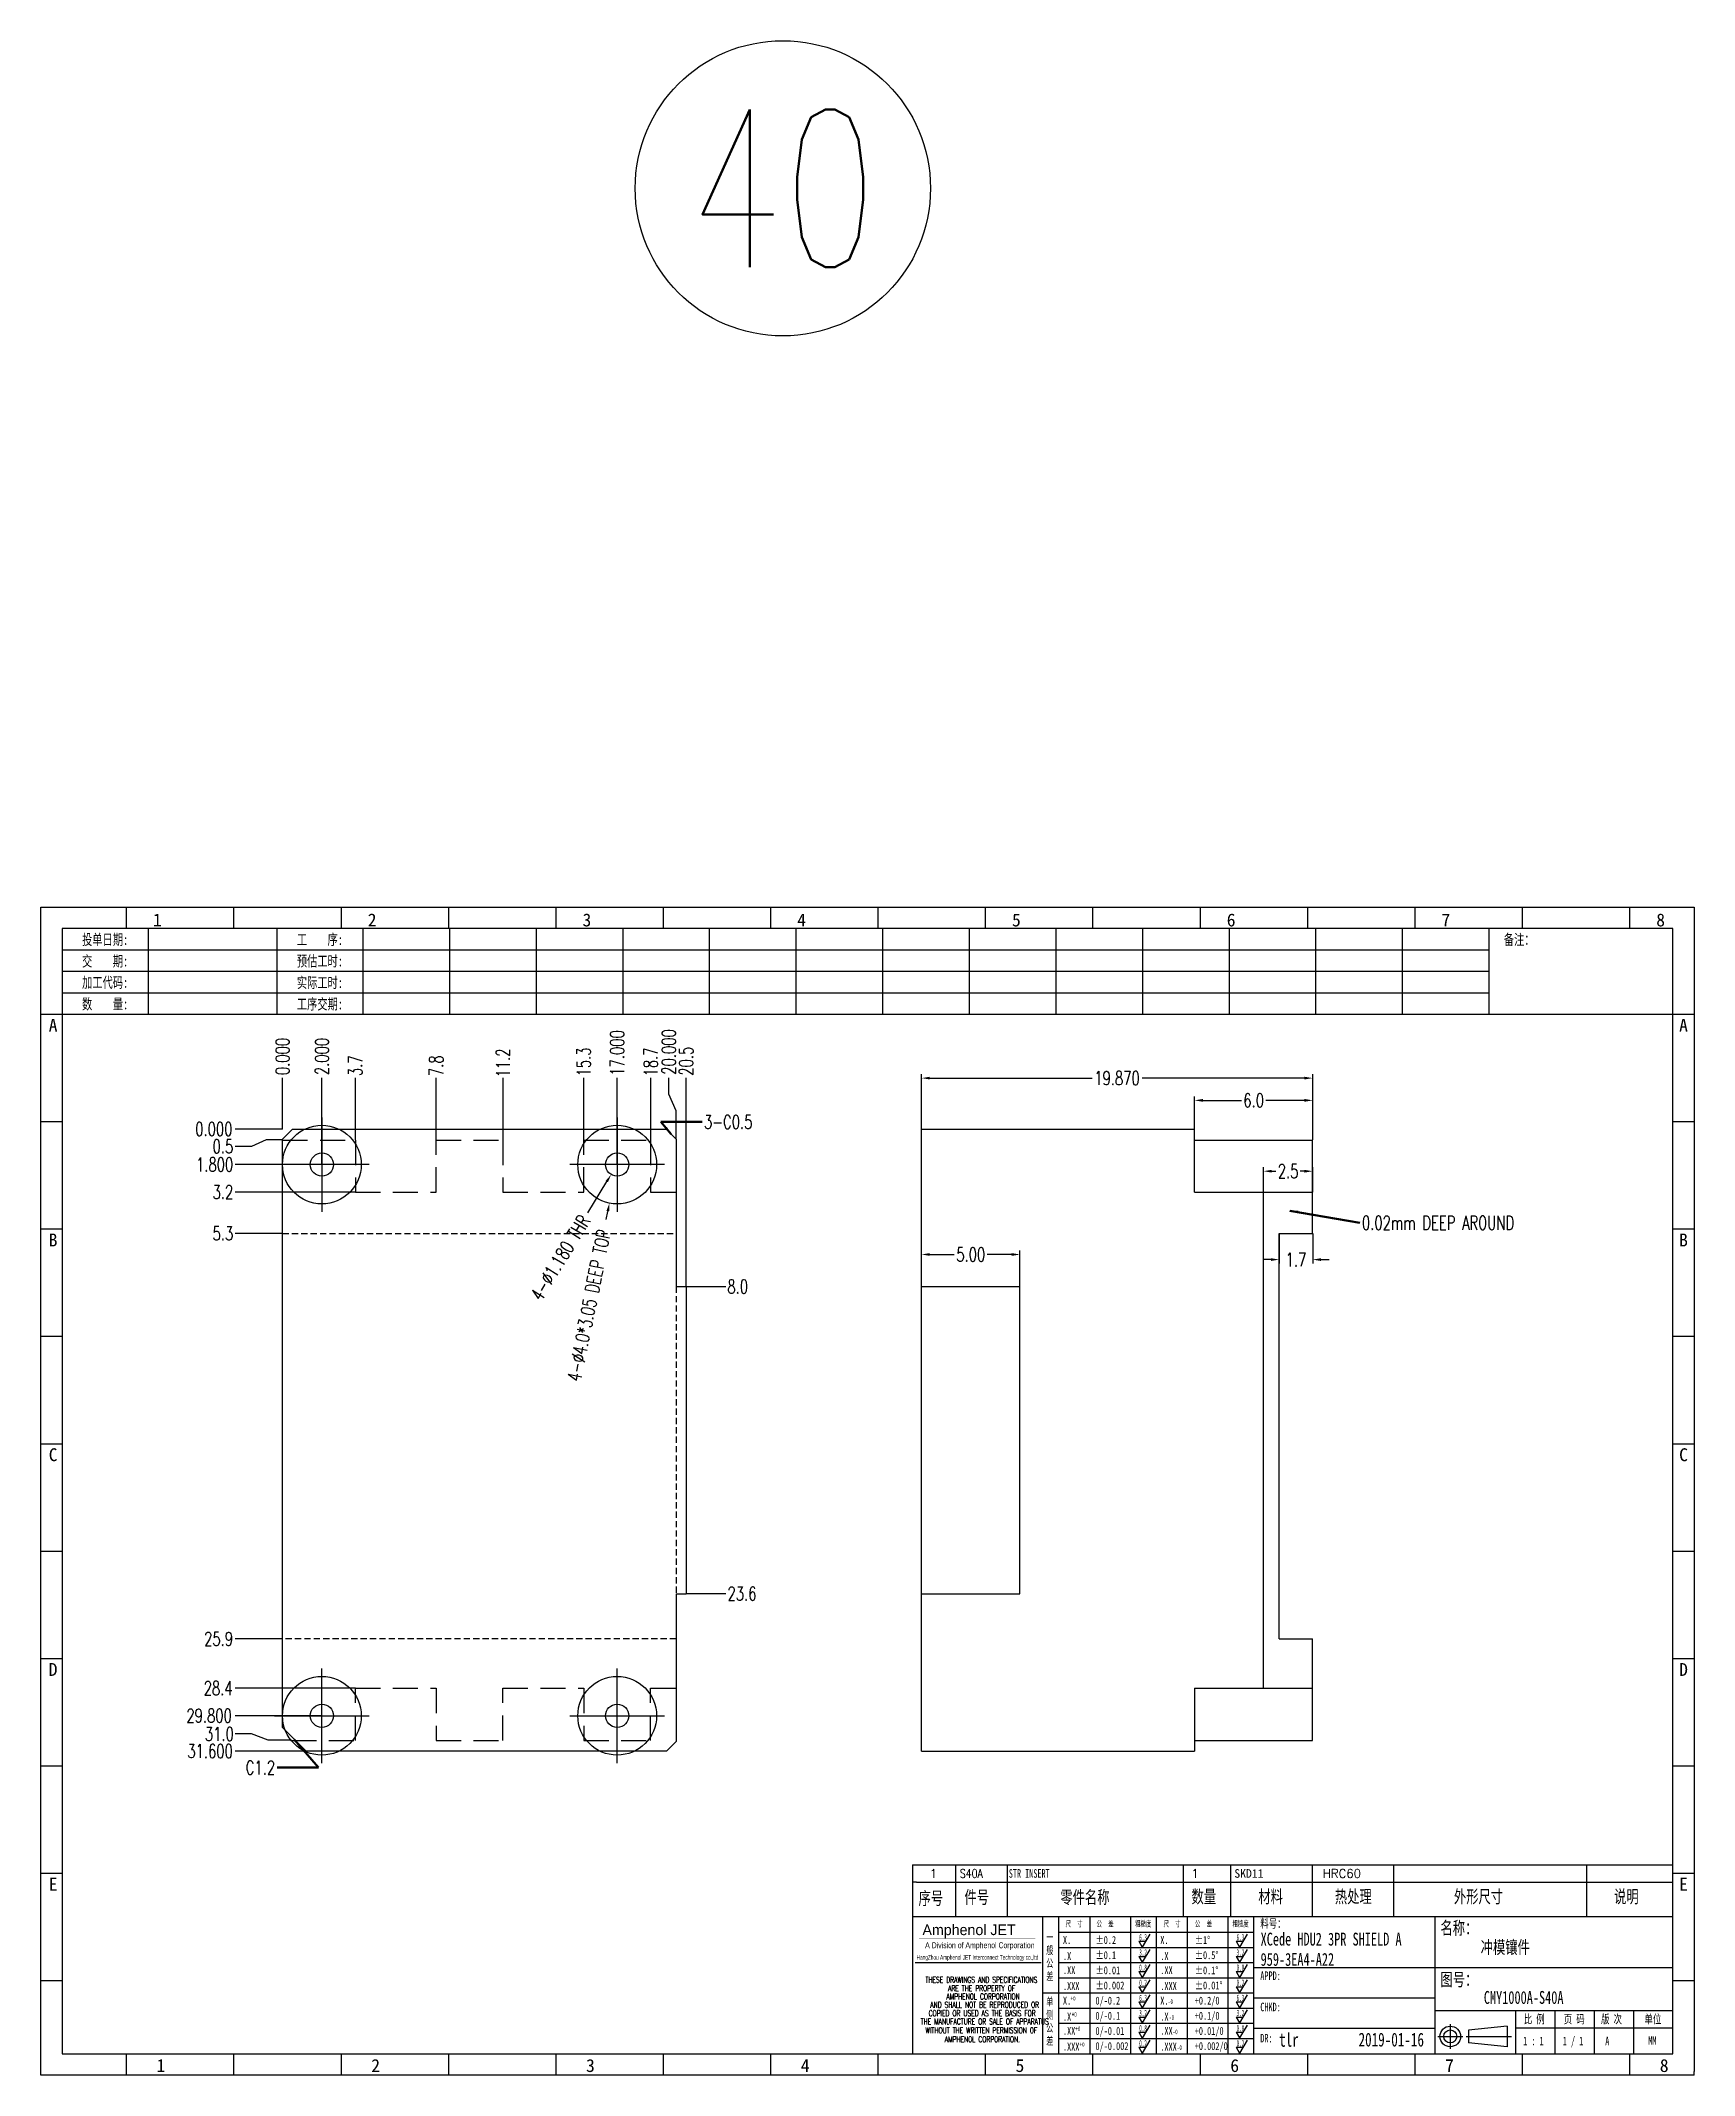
# Model space of a CAD drawing. Header units: millimetres. Extents: x -2852 to 5627, y -2271 to 1849.
# Drawn here: x -28 to 56, y 110.5 to 213.8 of the extents above; entities that cross this region are included whole.
import ezdxf
from ezdxf.enums import TextEntityAlignment as Align

# ---------------------------------------------------------------- set-up
doc = ezdxf.new("R2010")
doc.units = ezdxf.units.MM
doc.header["$PDSIZE"] = 3
for name, pattern in [('CENTER', [50.8, 31.75, -6.35, 6.35, -6.35]), ('DASHED', [19.05, 12.7, -6.35]), ('DASHED2', [9.525, 6.35, -3.175])]:
    doc.linetypes.add(name, pattern=pattern)
for name, color, linetype in [('1', 7, 'Continuous'), ('11', 4, 'DASHED2'), ('41', 1, 'Continuous'), ('66', 1, 'Continuous'), ('S01', 170, 'Continuous')]:
    doc.layers.add(name, color=color, linetype=linetype)
doc.styles.add('CH', font='仿宋_GB2312_0.ttf')
doc.styles.add('jet01', font='simplex.shx', dxfattribs={"width": 0.7, "bigfont": 'hztxt.shx'})
doc.styles.add('jet02', font='simplex.shx', dxfattribs={"width": 0.7})
doc.styles.add('SIMPLEX', font='SIMPLEX')
doc.styles.get("Standard").update_dxf_attribs({"font": '仿宋_GB2312_0.ttf', "width": 0.7})
doc.styles.add('TEXTSTYLE_1', font='TRIUMB.TTF')
doc.styles.add('TEXTSTYLE_2', font='TRIUM.TTF')
doc.styles.add('tk', font='', dxfattribs={"width": 0.7})
doc.styles.add('tk 2', font='仿宋_GB2312_0.ttf', dxfattribs={"width": 0.65})
doc.styles.add('tk 4', font='simplex.shx', dxfattribs={"width": 0.65, "bigfont": 'bigfont.shx'})
doc.styles.get('tk').set_extended_font_data('NSimSun')
doc.dimstyles.new('jet02', dxfattribs={"dimtxt": 3.5, "dimasz": 2.1, "dimexe": 1, "dimexo": 0, "dimgap": 0.5, "dimtad": 0, "dimtoh": 1, "dimdec": 3, "dimzin": 9, "dimdsep": 46, "dimtxsty": 'jet02', "dimcen": 0, "dimclrt": 256, "dimazin": 2, "dimtfac": 1, "dimtdec": 3, "dimtofl": 0, "dimtmove": 0, "dimatfit": 1, "dimfxl": 0, "dimarcsym": 0})

msp = doc.modelspace()

# ---------------------------------------------------------------- texts
at = {"layer": '41', "ltscale": 0.05, "char_height": 0.7, "style": 'jet02'}
for s, insert, attachment_point in [('3-C0.5', (5.7225, 158.9021), 4), ('0.02mm DEEP AROUND', (39.1434, 153.7797), 4), ('C1.2', (-16.0671, 126.1024), 6)]:
    msp.add_mtext(s, dxfattribs=dict(at, insert=insert, attachment_point=attachment_point))
at = {"layer": '66', "ltscale": 0.05, "style": 'jet01', "width": 0.7}
msp.add_text('40', height=8, dxfattribs=at).set_placement((9.7267, 206.3338), align=Align.MIDDLE)

# ---------------------------------------------------------------- blocks, each defined once
blk = doc.blocks.new('S01-PILOT119')
at = {"layer": 'S01', "color": 6, "linetype": 'CENTER'}
for p, q in [((0, 2.4), (0, -2.4)), ((2.4, 0), (-2.4, 0))]:
    blk.add_line(p, q, dxfattribs=at)
at = {"layer": 'S01', "linetype": 'Continuous'}
for radius in [2, 0.59]:
    blk.add_circle((0, 0), radius, dxfattribs=at)
blk = doc.blocks.new('A3-N')
at = {"layer": '1', "color": 1}
for p, q in [((0, 0), (0, 296.73)), ((0, 296.73), (420, 296.73)), ((21.82, 291.27), (21.82, 296.73)), ((49.09, 291.27), (49.09, 296.73)), ((76.36, 291.27), (76.36, 296.73)), ((103.64, 291.27), (103.64, 296.73)), ((103.64, 291.27), (103.64, 296.73)), ((103.64, 291.27), (103.64, 296.73)), ((130.91, 291.27), (130.91, 296.73)), ((158.18, 291.27), (158.18, 296.73)), ((185.45, 291.27), (185.45, 296.73)), ((212.73, 291.27), (212.73, 296.73)), ((240, 291.27), (240, 296.73)), ((267.27, 291.27), (267.27, 296.73)), ((294.55, 291.27), (294.55, 296.73)), ((321.82, 291.27), (321.82, 296.73)), ((349.09, 291.27), (349.09, 296.73)), ((376.36, 291.27), (376.36, 296.73)), ((403.64, 291.27), (403.64, 296.73)), ((420, 296.73), (420, 1)), ((5.45, 269.45), (0, 269.45)), ((420, 269.45), (414.55, 269.45)), ((5.45, 242.18), (0, 242.18)), ((420, 242.18), (414.55, 242.18)), ((5.45, 214.91), (0, 214.91)), ((420, 214.91), (414.55, 214.91)), ((5.45, 187.64), (0, 187.64)), ((420, 187.64), (414.55, 187.64)), ((5.45, 160.36), (0, 160.36)), ((420, 160.36), (414.55, 160.36)), ((5.45, 133.09), (0, 133.09)), ((420, 133.09), (414.55, 133.09)), ((5.45, 105.82), (0, 105.82)), ((420, 105.82), (414.55, 105.82)), ((5.45, 78.55), (0, 78.55)), ((420, 78.55), (414.55, 78.55)), ((5.45, 51.27), (0, 51.27)), ((222.45, 49.09), (221.45, 49.09)), ((221.45, 49.09), (221.45, 40.36)), ((222.45, 49.09), (414.55, 49.09)), ((232.36, 49.09), (232.36, 40.36)), ((245.45, 49.09), (245.45, 40.36)), ((290.18, 49.09), (290.18, 40.36)), ((302.18, 49.09), (302.18, 40.36)), ((322.91, 49.09), (322.91, 40.36)), ((343.64, 49.09), (343.64, 40.36)), ((392.73, 40.36), (392.73, 49.09)), ((420, 51.27), (414.55, 51.27)), ((258.55, 40.36), (258.55, 5.44)), ((266.45, 40.36), (266.45, 5.44)), ((276.78, 40.36), (276.78, 5.45)), ((291.18, 40.36), (291.18, 5.45)), ((301.51, 40.37), (301.51, 5.46)), ((308.01, 40.36), (308.01, 5.45)), ((354.09, 40.36), (354.09, 5.45)), ((308.01, 32.39), (258.55, 32.39)), ((308.01, 28.54), (258.55, 28.54)), ((414.55, 27.27), (308.01, 27.27)), ((5.45, 24), (0, 24)), ((308.01, 24.69), (258.55, 24.69)), ((420, 24), (414.55, 24)), ((308.01, 16.99), (258.55, 16.99)), ((354.09, 19.63), (308.01, 19.63)), ((414.55, 16.36), (354.09, 16.36)), ((374.55, 16.36), (374.55, 5.45)), ((384.55, 16.36), (384.55, 5.45)), ((394.55, 16.36), (394.55, 5.45)), ((404.55, 16.36), (404.55, 5.45)), ((308.01, 13.14), (258.55, 13.14)), ((308.01, 11.99), (354.09, 11.99)), ((372.51, 12.49), (362.69, 11.5)), ((362.69, 11.5), (362.69, 8.23)), ((372.51, 12.49), (372.51, 7.25)), ((414.55, 12), (374.55, 12)), ((21.82, 0), (21.82, 5.45)), ((49.09, 0), (49.09, 5.45)), ((76.36, 0), (76.36, 5.45)), ((103.64, 0), (103.64, 5.45)), ((130.91, 0), (130.91, 5.45)), ((158.18, 0), (158.18, 5.45)), ((185.45, 0), (185.45, 5.45)), ((212.73, 0), (212.73, 5.45)), ((240, 0), (240, 5.45)), ((308.01, 9.29), (258.55, 9.29)), ((267.27, 0), (267.27, 5.45)), ((294.55, 0), (294.55, 5.45)), ((321.82, 0), (321.82, 5.45)), ((349.09, 0), (349.09, 5.45)), ((372.51, 7.25), (362.69, 8.23)), ((376.36, 0), (376.36, 5.45)), ((403.64, 0), (403.64, 5.45)), ((1, 0), (0, 0)), ((420, 0), (1, 0)), ((420, 0), (420, 1))]:
    blk.add_line(p, q, dxfattribs=at)
at = {"layer": '1'}
for p, q in [((414.55, 278.18), (414.55, 284.73)), ((221.45, 40.36), (221.45, 5.45)), ((221.45, 40.36), (414.55, 40.36)), ((221.45, 40.36), (414.55, 40.36)), ((254.41, 40.36), (254.41, 5.45)), ((308.01, 36.24), (258.55, 36.24)), ((283.28, 40.36), (283.28, 5.45)), ((222.08, 28.67), (254.12, 28.67)), ((308.01, 20.84), (254.41, 20.84))]:
    blk.add_line(p, q, dxfattribs=at)
at = {"layer": '1', "color": 1, "ltscale": 0.05}
for p, q in [((278.93, 34.04), (279.79, 32.56)), ((278.93, 34.04), (280.65, 34.04)), ((281.68, 35.84), (279.79, 32.56)), ((281.68, 31.99), (279.79, 28.71)), ((303.66, 34.05), (304.52, 32.56)), ((303.66, 34.05), (305.38, 34.05)), ((306.41, 35.84), (304.52, 32.56)), ((306.41, 31.99), (304.52, 28.71)), ((278.93, 30.19), (279.79, 28.71)), ((278.93, 30.19), (280.65, 30.19)), ((278.93, 26.34), (279.79, 24.86)), ((278.93, 26.34), (280.65, 26.34)), ((281.68, 28.14), (279.79, 24.86)), ((303.66, 30.2), (305.38, 30.2)), ((303.66, 30.2), (304.52, 28.71)), ((303.66, 26.35), (304.52, 24.86)), ((303.66, 26.35), (305.38, 26.35)), ((306.41, 28.14), (304.52, 24.86)), ((278.93, 22.49), (280.65, 22.49)), ((278.93, 22.49), (279.79, 21.01)), ((281.68, 24.29), (279.79, 21.01)), ((303.66, 22.5), (305.38, 22.5)), ((303.66, 22.5), (304.52, 21.01)), ((306.41, 24.29), (304.52, 21.01)), ((278.93, 18.66), (279.79, 17.17)), ((278.93, 18.66), (280.65, 18.66)), ((281.68, 20.45), (279.79, 17.17)), ((281.68, 16.6), (279.79, 13.32)), ((303.66, 18.66), (304.52, 17.18)), ((303.66, 18.66), (305.38, 18.66)), ((306.41, 20.46), (304.52, 17.18)), ((306.41, 16.61), (304.52, 13.33)), ((278.93, 14.81), (280.65, 14.81)), ((278.93, 14.81), (279.79, 13.32)), ((278.93, 10.96), (279.79, 9.47)), ((278.93, 10.96), (280.65, 10.96)), ((281.68, 12.75), (279.79, 9.47)), ((303.66, 14.81), (305.38, 14.81)), ((303.66, 14.81), (304.52, 13.33)), ((303.66, 10.96), (304.52, 9.48)), ((303.66, 10.96), (305.38, 10.96)), ((306.41, 12.76), (304.52, 9.48)), ((278.93, 7.11), (279.79, 5.62)), ((278.93, 7.11), (280.65, 7.11)), ((281.68, 8.9), (279.79, 5.62)), ((303.66, 7.11), (305.38, 7.11)), ((303.66, 7.11), (304.52, 5.63)), ((306.41, 8.91), (304.52, 5.63))]:
    blk.add_line(p, q, dxfattribs=at)
at = {"layer": '1', "color": 1, "ltscale": 0.1}
for p, q in [((358.01, 13.02), (358.01, 6.71)), ((354.86, 9.87), (361.17, 9.87)), ((362.03, 9.87), (373.54, 9.87))]:
    blk.add_line(p, q, dxfattribs=at)
at = {"layer": '1'}
blk.add_lwpolyline([(221.45, 5.45), (414.55, 5.45), (414.55, 291.27), (5.45, 291.27), (5.45, 5.45), (414.55, 5.45)], dxfattribs=at)
at = {"layer": '1', "color": 7, "linetype": 'Continuous', "const_width": 0.123}
blk.add_lwpolyline([(223.11, 34.74), (252.6, 34.76)], dxfattribs=at)
at = {"layer": '1', "color": 1}
for radius in [2.62, 1.64]:
    blk.add_circle((358.01, 9.87), radius, dxfattribs=at)
at = {"layer": '41'}
for p, q in [((27.27, 291.27), (27.27, 269.45)), ((60, 291.27), (60, 269.45)), ((81.82, 291.27), (81.82, 269.45)), ((103.82, 291.27), (103.82, 269.45)), ((125.82, 291.27), (125.82, 269.45)), ((147.82, 291.27), (147.82, 269.45)), ((169.82, 291.27), (169.82, 269.45)), ((191.82, 291.27), (191.82, 269.45)), ((213.82, 291.27), (213.82, 269.45)), ((235.82, 291.27), (235.82, 269.45)), ((257.82, 291.27), (257.82, 269.45)), ((279.82, 291.27), (279.82, 269.45)), ((301.82, 291.27), (301.82, 269.45)), ((323.82, 291.27), (323.82, 269.45)), ((345.82, 291.27), (345.82, 269.45)), ((367.82, 291.27), (367.82, 269.45)), ((367.82, 285.82), (5.45, 285.82)), ((367.82, 280.36), (5.45, 280.36)), ((367.82, 274.91), (5.45, 274.91)), ((414.55, 269.45), (5.45, 269.45))]:
    blk.add_line(p, q, dxfattribs=at)
at = {"layer": '1', "color": 1}
for s, p in [('1', (29.64, 295.11)), ('2', (84.18, 295.11)), ('3', (138.73, 295.11)), ('4', (193.27, 295.11)), ('5', (247.82, 295.11)), ('6', (302.36, 295.11)), ('7', (356.91, 295.11)), ('8', (411.45, 295.11)), ('1', (30.53, 4.11)), ('2', (85.08, 4.11)), ('3', (139.62, 4.11)), ('4', (194.17, 4.11)), ('5', (248.72, 4.11)), ('6', (303.26, 4.11)), ('7', (357.81, 4.11)), ('8', (412.35, 4.11))]:
    blk.add_text(s, height=3.27, dxfattribs=at).set_placement(p, align=Align.TOP_CENTER)
at = {"layer": '1', "style": 'tk', "width": 0.7}
for s, p in [('投单日期:', (16.36, 288.55)), ('工    序:', (70.91, 288.55)), ('备注：', (375.51, 288.55)), ('交    期:', (16.36, 283.09)), ('预估工时:', (70.91, 283.09)), ('加工代码:', (16.36, 277.64)), ('实际工时:', (70.91, 277.64)), ('工序交期:', (70.91, 272.18)), ('数    量:', (16.36, 272.18))]:
    blk.add_text(s, height=2.727, dxfattribs=at).set_placement(p, align=Align.MIDDLE)
at = {"layer": '1', "color": 1}
for s, p in [('A', (2.04, 268.36)), ('B', (2.04, 213.82)), ('C', (2.04, 159.27)), ('D', (2.04, 104.73)), ('E', (2.04, 50.18))]:
    blk.add_text(s, height=3.27, dxfattribs=at).set_placement(p, align=Align.TOP_LEFT)
for s, p in [('A', (418.37, 268.36)), ('B', (418.37, 213.82)), ('C', (418.37, 159.27)), ('D', (418.37, 104.73)), ('E', (418.37, 50.18))]:
    blk.add_text(s, height=3.27, dxfattribs=at).set_placement(p, align=Align.TOP_RIGHT)
at = {"layer": '1', "color": 1, "style": 'tk 2', "width": 0.7}
for s, height, p in [('序号', 3.273, (222.96, 43.34)), ('件号', 3.273, (234.62, 43.61)), ('零件名称', 3.273, (258.97, 43.61)), ('数量', 3.273, (292.3, 43.78)), ('材料', 3.273, (309.27, 43.78)), ('热处理', 3.273, (328.71, 43.78)), ('外形尺寸', 3.273, (358.94, 43.78)), ('说明', 3.273, (399.61, 43.78)), ('料号：', 2.182, (309.77, 37.46)), ('名称：', 3.273, (355.52, 35.79)), ('图号：', 3.273, (355.52, 22.7)), ('比 例', 2.182, (376.69, 13.18)), ('页 码', 2.182, (386.85, 13.18)), ('版 次', 2.182, (396.31, 13.18)), ('单位', 2.182, (407.35, 13.18))]:
    blk.add_text(s, height=height, dxfattribs=at).set_placement(p)
at = {"layer": '1', "color": 7, "linetype": 'Continuous', "style": 'TEXTSTYLE_1'}
blk.add_text('Amphenol JET', height=2.7, dxfattribs=at).set_placement((223.96, 35.61))
at = {"layer": '1', "color": 7, "linetype": 'Continuous'}
for s, height, style, width, p in [('A Division of Amphenol Corporation', 1.5, 'TEXTSTYLE_2', 0.7, (224.64, 32.29)), ('HangZhou Amphenol JET Interconnect Technology co.,ltd ', 1.2, 'TEXTSTYLE_2', 0.6, (222.47, 29.36)), ('THESE DRAWINGS AND SPECIFICATIONS', 1.5, 'tk 4', 0.6, (224.73, 23.52)), ('AMPHENOL CORPORATION', 1.5, 'tk 4', 0.6, (230.04, 19.27)), ('ARE THE PROPERTY OF', 1.5, 'tk 4', 0.6, (230.45, 21.35)), ('COPIED OR USED AS THE BASIS FOR', 1.5, 'tk 4', 0.6, (225.54, 15.02)), ('AND SHALL NOT BE REPRODUCED OR', 1.5, 'tk 4', 0.6, (225.95, 17.17)), ('THE MANUFACTURE OR SALE OF APPARATUS', 1.5, 'tk 4', 0.6, (223.5, 12.92)), ('WITHOUT THE WRITTEN PERMISSION OF', 1.5, 'tk 4', 0.6, (224.73, 10.67)), ('AMPHENOL CORPORATION.', 1.5, 'tk 4', 0.6, (229.63, 8.4))]:
    blk.add_text(s, height=height, dxfattribs=dict(at, style=style, width=width)).set_placement(p)
at = {"layer": '1', "color": 1, "style": 'tk 2', "width": 0.7}
for s, p in [('X.', (259.64, 34.37)), ('.X', (259.64, 30.28)), ('%%P0.2', (267.9, 34.37)), ('%%P0.1', (267.9, 30.52)), ('X.', (284.37, 34.37)), ('.X', (284.37, 30.28)), ('%%P1%%D', (293.12, 34.37)), ('%%P0.5%%D', (293.12, 30.52)), ('.XX', (259.64, 26.71)), ('%%P0.01', (267.9, 26.67)), ('.XX', (284.37, 26.71)), ('%%P0.1%%D', (293.12, 26.67)), ('.XXX', (259.64, 22.68)), ('%%P0.002', (267.9, 22.82)), ('.XXX', (284.37, 22.68)), ('%%P0.01%%D', (293.12, 22.82)), ('X.', (259.64, 18.97)), ('.X', (259.64, 14.88)), ('0/-0.2', (267.9, 18.97)), ('0/-0.1', (267.9, 15.12)), ('X.', (284.37, 18.97)), ('.X', (284.37, 14.88)), ('+0.2/0', (293.12, 18.97)), ('+0.1/0', (293.12, 15.12)), ('.XX', (259.64, 11.31)), ('0/-0.01', (267.9, 11.27)), ('.XX', (284.37, 11.31)), ('+0.01/0', (293.12, 11.27)), ('.XXX', (259.64, 7.28)), ('0/-0.002', (267.9, 7.42)), ('.XXX', (284.37, 7.28)), ('+0.002/0', (293.12, 7.42))]:
    blk.add_text(s, height=2, dxfattribs=at).set_placement(p, align=Align.MIDDLE_LEFT)
at = {"layer": '1', "color": 1, "ltscale": 0.05, "style": 'tk 2', "width": 0.5}
for s, p in [('3.2', (279.01, 30.41)), ('6.3', (279.01, 34.26)), ('3.2', (303.74, 30.42)), ('6.3', (303.74, 34.27)), ('0.8', (279.01, 26.56)), ('0.8', (303.74, 26.57)), ('0.2', (279.01, 22.71)), ('0.2', (303.74, 22.72)), ('3.2', (279.01, 15.02)), ('6.3', (279.01, 18.87)), ('3.2', (303.74, 15.03)), ('6.3', (303.74, 18.88)), ('0.8', (279.01, 11.17)), ('0.8', (303.74, 11.18)), ('0.2', (279.01, 7.32)), ('0.2', (303.74, 7.33))]:
    blk.add_text(s, height=1.6, dxfattribs=at).set_placement(p)
at = {"layer": '1', "style": 'tk 2', "width": 0.7}
for s, p in [('APPD:', (309.77, 24.21)), ('CHKD:', (309.77, 16.27)), ('DR:', (309.77, 8.35))]:
    blk.add_text(s, height=2.182, dxfattribs=at).set_placement(p)
at = {"layer": '1', "color": 7, "style": 'tk 2', "width": 0.7}
blk.add_text('MM', height=2.182, dxfattribs=at).set_placement((408.31, 7.75))
at = {"layer": '1', "color": 1, "ltscale": 0.05, "char_height": 1.5, "width": 6.3627, "attachment_point": 1, "style": 'tk 2'}
for s, insert in [('尺  寸', (260.31, 39.25)), ('公  差', (268.17, 39.25)), ('粗糙度', (277.98, 39.25)), ('尺  寸', (285.2, 39.25)), ('公  差', (293.18, 39.25)), ('粗糙度', (302.71, 39.26))]:
    blk.add_mtext(s, dxfattribs=dict(at, insert=insert))
at = {"layer": '1', "ltscale": 0.05, "char_height": 2, "width": 2.5195, "attachment_point": 1, "style": 'tk 2'}
for s, insert in [('一般公差', (255.39, 36.11)), ('单侧公差', (255.39, 19.71))]:
    blk.add_mtext(s, dxfattribs=dict(at, insert=insert))
at = {"layer": '1', "color": 1, "ltscale": 0.05, "char_height": 1.2, "width": 5.1396, "attachment_point": 1, "line_spacing_factor": 0.8, "style": 'tk 2'}
for s, insert in [('+0', (261.58, 20.13)), ('+0', (261.88, 16.09)), ('-0', (286.31, 19.33)), ('+0', (262.79, 12.45)), ('-0', (286.61, 15.29)), ('-0', (287.51, 11.65)), ('+0', (263.87, 8.44)), ('-0', (288.59, 7.64))]:
    blk.add_mtext(s, dxfattribs=dict(at, insert=insert))
at = {"layer": '1', "style": 'tk 2', "width": 0.7}
for tag, p in [('PATR-NO1', (309.84, 32.96)), ('PATR-NO2', (309.84, 27.81)), ('TITLE', (365.74, 30.9)), ('DWG-NO:', (366.54, 18.14))]:
    blk.add_attdef(tag, p, '', height=3.27, dxfattribs=at)
at = {"layer": '1', "color": 1, "style": 'tk 2', "width": 0.7}
for tag, p in [('DRAW', (314.55, 7.27)), ('DATE', (334.72, 7.32))]:
    blk.add_attdef(tag, p, '', height=3.49, dxfattribs=at)
at = {"layer": '1', "style": 'tk 2', "width": 0.7}
for tag, p in [('SCALE', (376.55, 8.73)), ('SHEET', (386.6, 8.72)), ('REV', (397.38, 8.73))]:
    blk.add_attdef(tag, text='', height=2.18, dxfattribs=at).set_placement(p, align=Align.MIDDLE_LEFT)
blk = doc.blocks.new('FB3')
at = {"layer": '1', "color": 1}
for p, q in [((0, 4.36), (193.09, 4.36)), ((0, 4.36), (0, 0)), ((10.91, 4.36), (10.91, 0)), ((24, 4.36), (24, 0)), ((68.73, 4.36), (68.73, 0)), ((80.73, 4.36), (80.73, 0)), ((101.45, 4.36), (101.45, 0)), ((122.18, 4.36), (122.18, 0)), ((171.27, 0), (171.27, 4.36))]:
    blk.add_line(p, q, dxfattribs=at)
at = {"layer": '1'}
for tag, style, p in [('ITEM', 'SIMPLEX', (4.36, 2.18)), ('PARTNO', 'SIMPLEX', (12, 2.18)), ('QTY', 'SIMPLEX', (74.18, 2.18)), ('MATL', 'CH', (81.72, 2.18)), ('FINISH', 'SIMPLEX', (104.17, 2.18)), ('SPEC', 'SIMPLEX', (130.91, 2.18)), ('REMARK', 'SIMPLEX', (174.06, 2.18))]:
    blk.add_attdef(tag, text='', height=2.18, dxfattribs=dict(at, style=style)).set_placement(p, align=Align.MIDDLE_LEFT)
at = {"layer": '1', "style": 'tk', "width": 0.7}
blk.add_attdef('DIE', text='', height=2.18, dxfattribs=at).set_placement((24.43, 2.18), align=Align.MIDDLE_LEFT)
blk = doc.blocks.new('*D3692')
at = {"layer": '41', "ltscale": 0.05}
blk.add_line((899.52, -2293.89), (897.11, -2293.89), dxfattribs=at)
at = {"layer": 'Defpoints', "color": 0, "ltscale": 0.05}
for p in [(897.11, -2293.89), (899.52, -2293.89), (899.52, -2293.89)]:
    blk.add_point(p, dxfattribs=at)
at = {"layer": '41', "ltscale": 0.05, "insert": (896.03, -2293.89), "char_height": 0.7, "attachment_point": 5, "style": 'jet02'}
blk.add_mtext('0.000', dxfattribs=at)
blk = doc.blocks.new('*D3693')
at = {"layer": '41', "ltscale": 0.05}
blk.add_line((900.72, -2325.49), (897.11, -2325.49), dxfattribs=at)
at = {"layer": 'Defpoints', "color": 0, "ltscale": 0.05}
for p in [(899.52, -2293.89), (897.11, -2325.49), (900.72, -2325.49)]:
    blk.add_point(p, dxfattribs=at)
at = {"layer": '41', "ltscale": 0.05, "insert": (895.84, -2325.49), "char_height": 0.7, "attachment_point": 5, "style": 'jet02'}
blk.add_mtext('31.600', dxfattribs=at)
blk = doc.blocks.new('*D3694')
at = {"layer": '41', "ltscale": 0.05}
for p, q in [((897.95, -2324.62), (897.11, -2324.62)), ((898.79, -2324.94), (897.95, -2324.62)), ((899.97, -2324.94), (898.79, -2324.94))]:
    blk.add_line(p, q, dxfattribs=at)
at = {"layer": 'Defpoints', "color": 0, "ltscale": 0.05}
for p in [(899.52, -2293.89), (897.11, -2324.62), (899.97, -2324.94)]:
    blk.add_point(p, dxfattribs=at)
at = {"layer": '41', "ltscale": 0.05, "insert": (896.31, -2324.62), "char_height": 0.7, "attachment_point": 5, "style": 'jet02'}
blk.add_mtext('31.0', dxfattribs=at)
blk = doc.blocks.new('*D3695')
at = {"layer": '41', "ltscale": 0.05}
blk.add_line((901.52, -2323.69), (897.11, -2323.69), dxfattribs=at)
at = {"layer": 'Defpoints', "color": 0, "ltscale": 0.05}
for p in [(899.52, -2293.89), (897.11, -2323.69), (901.52, -2323.69)]:
    blk.add_point(p, dxfattribs=at)
at = {"layer": '41', "ltscale": 0.05, "insert": (895.79, -2323.69), "char_height": 0.7, "attachment_point": 5, "style": 'jet02'}
blk.add_mtext('29.800', dxfattribs=at)
blk = doc.blocks.new('*D3696')
at = {"layer": '41', "ltscale": 0.05}
blk.add_line((903.22, -2322.29), (897.11, -2322.29), dxfattribs=at)
at = {"layer": 'Defpoints', "color": 0, "ltscale": 0.05}
for p in [(899.52, -2293.89), (897.11, -2322.29), (903.22, -2322.29)]:
    blk.add_point(p, dxfattribs=at)
at = {"layer": '41', "ltscale": 0.05, "insert": (896.25, -2322.29), "char_height": 0.7, "attachment_point": 5, "style": 'jet02'}
blk.add_mtext('28.4', dxfattribs=at)
blk = doc.blocks.new('*D3697')
at = {"layer": '41', "ltscale": 0.05}
blk.add_line((899.52, -2319.79), (897.11, -2319.79), dxfattribs=at)
at = {"layer": 'Defpoints', "color": 0, "ltscale": 0.05}
for p in [(899.52, -2293.89), (897.11, -2319.79), (899.52, -2319.79)]:
    blk.add_point(p, dxfattribs=at)
at = {"layer": '41', "ltscale": 0.05, "insert": (896.27, -2319.79), "char_height": 0.7, "attachment_point": 5, "style": 'jet02'}
blk.add_mtext('25.9', dxfattribs=at)
blk = doc.blocks.new('*D3698')
at = {"layer": '41', "ltscale": 0.05}
blk.add_line((899.52, -2299.19), (897.11, -2299.19), dxfattribs=at)
at = {"layer": 'Defpoints', "color": 0, "ltscale": 0.05}
for p in [(899.52, -2293.89), (897.11, -2299.19), (899.52, -2299.19)]:
    blk.add_point(p, dxfattribs=at)
at = {"layer": '41', "ltscale": 0.05, "insert": (896.49, -2299.19), "char_height": 0.7, "attachment_point": 5, "style": 'jet02'}
blk.add_mtext('5.3', dxfattribs=at)
blk = doc.blocks.new('*D3699')
at = {"layer": '41', "ltscale": 0.05}
blk.add_line((903.22, -2297.09), (897.11, -2297.09), dxfattribs=at)
at = {"layer": 'Defpoints', "color": 0, "ltscale": 0.05}
for p in [(899.52, -2293.89), (897.11, -2297.09), (903.22, -2297.09)]:
    blk.add_point(p, dxfattribs=at)
at = {"layer": '41', "ltscale": 0.05, "insert": (896.49, -2297.09), "char_height": 0.7, "attachment_point": 5, "style": 'jet02'}
blk.add_mtext('3.2', dxfattribs=at)
blk = doc.blocks.new('*D3700')
at = {"layer": '41', "ltscale": 0.05}
blk.add_line((901.52, -2295.69), (897.11, -2295.69), dxfattribs=at)
at = {"layer": 'Defpoints', "color": 0, "ltscale": 0.05}
for p in [(899.52, -2293.89), (897.11, -2295.69), (901.52, -2295.69)]:
    blk.add_point(p, dxfattribs=at)
at = {"layer": '41', "ltscale": 0.05, "insert": (896.07, -2295.69), "char_height": 0.7, "attachment_point": 5, "style": 'jet02'}
blk.add_mtext('1.800', dxfattribs=at)
blk = doc.blocks.new('*D3701')
at = {"layer": '41', "ltscale": 0.05}
for p, q in [((898.68, -2294.44), (897.95, -2294.77)), ((899.52, -2294.44), (898.68, -2294.44)), ((897.95, -2294.77), (897.11, -2294.77))]:
    blk.add_line(p, q, dxfattribs=at)
at = {"layer": 'Defpoints', "color": 0, "ltscale": 0.05}
for p in [(899.52, -2293.89), (899.52, -2294.44), (897.11, -2294.77)]:
    blk.add_point(p, dxfattribs=at)
at = {"layer": '41', "ltscale": 0.05, "insert": (896.49, -2294.77), "char_height": 0.7, "attachment_point": 5, "style": 'jet02'}
blk.add_mtext('0.5', dxfattribs=at)
blk = doc.blocks.new('*D3702')
at = {"layer": '41', "ltscale": 0.05}
blk.add_line((920.02, -2317.49), (922.03, -2317.49), dxfattribs=at)
at = {"layer": 'Defpoints', "color": 0, "ltscale": 0.05}
for p in [(899.52, -2293.89), (920.02, -2317.49), (922.03, -2317.49)]:
    blk.add_point(p, dxfattribs=at)
at = {"layer": '41', "ltscale": 0.05, "insert": (922.86, -2317.49), "char_height": 0.7, "attachment_point": 5, "style": 'jet02'}
blk.add_mtext('23.6', dxfattribs=at)
blk = doc.blocks.new('*D3703')
at = {"layer": '41', "ltscale": 0.05}
blk.add_line((920.02, -2301.89), (922.03, -2301.89), dxfattribs=at)
at = {"layer": 'Defpoints', "color": 0, "ltscale": 0.05}
for p in [(899.52, -2293.89), (920.02, -2301.89), (922.03, -2301.89)]:
    blk.add_point(p, dxfattribs=at)
at = {"layer": '41', "ltscale": 0.05, "insert": (922.64, -2301.89), "char_height": 0.7, "attachment_point": 5, "style": 'jet02'}
blk.add_mtext('8.0', dxfattribs=at)
blk = doc.blocks.new('*D3704')
at = {"layer": '41', "ltscale": 0.05}
blk.add_line((899.52, -2293.89), (899.52, -2291.28), dxfattribs=at)
at = {"layer": 'Defpoints', "color": 0, "ltscale": 0.05}
for p in [(899.52, -2291.28), (899.52, -2293.89), (899.52, -2293.89)]:
    blk.add_point(p, dxfattribs=at)
at = {"layer": '41', "ltscale": 0.05, "insert": (899.52, -2290.2), "char_height": 0.7, "attachment_point": 5, "rotation": 90, "style": 'jet02'}
blk.add_mtext('0.000', dxfattribs=at)
blk = doc.blocks.new('*D3705')
at = {"layer": '41', "ltscale": 0.05}
blk.add_line((901.52, -2295.69), (901.52, -2291.28), dxfattribs=at)
at = {"layer": 'Defpoints', "color": 0, "ltscale": 0.05}
for p in [(901.52, -2291.28), (899.52, -2293.89), (901.52, -2295.69)]:
    blk.add_point(p, dxfattribs=at)
at = {"layer": '41', "ltscale": 0.05, "insert": (901.52, -2290.2), "char_height": 0.7, "attachment_point": 5, "rotation": 90, "style": 'jet02'}
blk.add_mtext('2.000', dxfattribs=at)
blk = doc.blocks.new('*D3706')
at = {"layer": '41', "ltscale": 0.05}
blk.add_line((903.22, -2294.44), (903.22, -2291.28), dxfattribs=at)
at = {"layer": 'Defpoints', "color": 0, "ltscale": 0.05}
for p in [(903.22, -2291.28), (899.52, -2293.89), (903.22, -2294.44)]:
    blk.add_point(p, dxfattribs=at)
at = {"layer": '41', "ltscale": 0.05, "insert": (903.22, -2290.67), "char_height": 0.7, "attachment_point": 5, "rotation": 90, "style": 'jet02'}
blk.add_mtext('3.7', dxfattribs=at)
blk = doc.blocks.new('*D3707')
at = {"layer": '41', "ltscale": 0.05}
blk.add_line((907.32, -2294.44), (907.32, -2291.28), dxfattribs=at)
at = {"layer": 'Defpoints', "color": 0, "ltscale": 0.05}
for p in [(907.32, -2291.28), (899.52, -2293.89), (907.32, -2294.44)]:
    blk.add_point(p, dxfattribs=at)
at = {"layer": '41', "ltscale": 0.05, "insert": (907.32, -2290.67), "char_height": 0.7, "attachment_point": 5, "rotation": 90, "style": 'jet02'}
blk.add_mtext('7.8', dxfattribs=at)
blk = doc.blocks.new('*D3708')
at = {"layer": '41', "ltscale": 0.05}
blk.add_line((910.72, -2294.44), (910.72, -2291.28), dxfattribs=at)
at = {"layer": 'Defpoints', "color": 0, "ltscale": 0.05}
for p in [(910.72, -2291.28), (899.52, -2293.89), (910.72, -2294.44)]:
    blk.add_point(p, dxfattribs=at)
at = {"layer": '41', "ltscale": 0.05, "insert": (910.72, -2290.53), "char_height": 0.7, "attachment_point": 5, "rotation": 90, "style": 'jet02'}
blk.add_mtext('11.2', dxfattribs=at)
blk = doc.blocks.new('*D3709')
at = {"layer": '41', "ltscale": 0.05}
blk.add_line((914.82, -2294.44), (914.82, -2291.28), dxfattribs=at)
at = {"layer": 'Defpoints', "color": 0, "ltscale": 0.05}
for p in [(914.82, -2291.28), (899.52, -2293.89), (914.82, -2294.44)]:
    blk.add_point(p, dxfattribs=at)
at = {"layer": '41', "ltscale": 0.05, "insert": (914.82, -2290.48), "char_height": 0.7, "attachment_point": 5, "rotation": 90, "style": 'jet02'}
blk.add_mtext('15.3', dxfattribs=at)
blk = doc.blocks.new('*D3710')
at = {"layer": '41', "ltscale": 0.05}
blk.add_line((916.52, -2295.69), (916.52, -2291.28), dxfattribs=at)
at = {"layer": 'Defpoints', "color": 0, "ltscale": 0.05}
for p in [(916.52, -2291.28), (899.52, -2293.89), (916.52, -2295.69)]:
    blk.add_point(p, dxfattribs=at)
at = {"layer": '41', "ltscale": 0.05, "insert": (916.52, -2290.02), "char_height": 0.7, "attachment_point": 5, "rotation": 90, "style": 'jet02'}
blk.add_mtext('17.000', dxfattribs=at)
blk = doc.blocks.new('*D3711')
at = {"layer": '41', "ltscale": 0.05}
blk.add_line((918.22, -2294.44), (918.22, -2291.28), dxfattribs=at)
at = {"layer": 'Defpoints', "color": 0, "ltscale": 0.05}
for p in [(918.22, -2291.28), (899.52, -2293.89), (918.22, -2294.44)]:
    blk.add_point(p, dxfattribs=at)
at = {"layer": '41', "ltscale": 0.05, "insert": (918.22, -2290.48), "char_height": 0.7, "attachment_point": 5, "rotation": 90, "style": 'jet02'}
blk.add_mtext('18.7', dxfattribs=at)
blk = doc.blocks.new('*D3712')
at = {"layer": '41', "ltscale": 0.05}
for p, q in [((919.14, -2292.12), (919.14, -2291.28)), ((919.52, -2292.96), (919.14, -2292.12)), ((919.52, -2294.39), (919.52, -2292.96))]:
    blk.add_line(p, q, dxfattribs=at)
at = {"layer": 'Defpoints', "color": 0, "ltscale": 0.05}
for p in [(919.14, -2291.28), (899.52, -2293.89), (919.52, -2294.39)]:
    blk.add_point(p, dxfattribs=at)
at = {"layer": '41', "ltscale": 0.05, "insert": (919.14, -2289.97), "char_height": 0.7, "attachment_point": 5, "rotation": 90, "style": 'jet02'}
blk.add_mtext('20.000', dxfattribs=at)
blk = doc.blocks.new('*D3713')
at = {"layer": '41', "ltscale": 0.05}
blk.add_line((920.02, -2301.89), (920.02, -2291.28), dxfattribs=at)
at = {"layer": 'Defpoints', "color": 0, "ltscale": 0.05}
for p in [(920.02, -2291.28), (899.52, -2293.89), (920.02, -2301.89)]:
    blk.add_point(p, dxfattribs=at)
at = {"layer": '41', "ltscale": 0.05, "insert": (920.02, -2290.44), "char_height": 0.7, "attachment_point": 5, "rotation": 90, "style": 'jet02'}
blk.add_mtext('20.5', dxfattribs=at)
blk = doc.blocks.new('*D3714')
at = {"layer": '41', "ltscale": 0.05}
for p, q in [((931.98, -2301.89), (931.98, -2300.06)), ((932.4, -2300.26), (933.63, -2300.26)), ((936.56, -2300.26), (935.32, -2300.26)), ((936.98, -2301.89), (936.98, -2300.06))]:
    blk.add_line(p, q, dxfattribs=at)
for points in [[(932.4, -2300.19), (932.4, -2300.33), (931.98, -2300.26)], [(936.56, -2300.19), (936.56, -2300.33), (936.98, -2300.26)]]:
    blk.add_solid(points, dxfattribs=at)
at = {"layer": 'Defpoints', "color": 0, "ltscale": 0.05}
for p in [(931.98, -2300.26), (931.98, -2301.89), (936.98, -2301.89)]:
    blk.add_point(p, dxfattribs=at)
at = {"layer": '41', "ltscale": 0.05, "insert": (934.48, -2300.26), "char_height": 0.7, "attachment_point": 5, "style": 'jet02'}
blk.add_mtext('5.00', dxfattribs=at)
blk = doc.blocks.new('*D3715')
at = {"layer": '41', "ltscale": 0.05}
for p, q in [((931.98, -2293.89), (931.98, -2291.1)), ((932.4, -2291.3), (940.64, -2291.3)), ((951.43, -2291.3), (943.18, -2291.3)), ((951.85, -2294.44), (951.85, -2291.1))]:
    blk.add_line(p, q, dxfattribs=at)
for points in [[(932.4, -2291.23), (932.4, -2291.37), (931.98, -2291.3)], [(951.43, -2291.23), (951.43, -2291.37), (951.85, -2291.3)]]:
    blk.add_solid(points, dxfattribs=at)
at = {"layer": 'Defpoints', "color": 0, "ltscale": 0.05}
for p in [(951.85, -2291.3), (931.98, -2293.89), (951.85, -2294.44)]:
    blk.add_point(p, dxfattribs=at)
at = {"layer": '41', "ltscale": 0.05, "insert": (941.91, -2291.3), "char_height": 0.7, "attachment_point": 5, "style": 'jet02'}
blk.add_mtext('19.870', dxfattribs=at)
blk = doc.blocks.new('*D3716')
at = {"layer": '41', "ltscale": 0.05}
for p, q in [((945.85, -2293.89), (945.85, -2292.23)), ((946.27, -2292.43), (948.23, -2292.43)), ((951.43, -2292.43), (949.46, -2292.43)), ((951.85, -2294.44), (951.85, -2292.23))]:
    blk.add_line(p, q, dxfattribs=at)
for points in [[(946.27, -2292.36), (946.27, -2292.5), (945.85, -2292.43)], [(951.43, -2292.36), (951.43, -2292.5), (951.85, -2292.43)]]:
    blk.add_solid(points, dxfattribs=at)
at = {"layer": 'Defpoints', "color": 0, "ltscale": 0.05}
for p in [(951.85, -2292.43), (945.85, -2293.89), (951.85, -2294.44)]:
    blk.add_point(p, dxfattribs=at)
at = {"layer": '41', "ltscale": 0.05, "insert": (948.85, -2292.43), "char_height": 0.7, "attachment_point": 5, "style": 'jet02'}
blk.add_mtext('6.0', dxfattribs=at)
blk = doc.blocks.new('*D3717')
at = {"layer": '41', "ltscale": 0.05}
for p, q in [((949.35, -2297.09), (949.35, -2295.83)), ((949.77, -2296.03), (949.98, -2296.03)), ((951.43, -2296.03), (951.21, -2296.03)), ((951.85, -2297.09), (951.85, -2295.83))]:
    blk.add_line(p, q, dxfattribs=at)
for points in [[(949.77, -2295.96), (949.77, -2296.1), (949.35, -2296.03)], [(951.43, -2295.96), (951.43, -2296.1), (951.85, -2296.03)]]:
    blk.add_solid(points, dxfattribs=at)
at = {"layer": 'Defpoints', "color": 0, "ltscale": 0.05}
for p in [(951.85, -2296.03), (949.35, -2297.09), (951.85, -2297.09)]:
    blk.add_point(p, dxfattribs=at)
at = {"layer": '41', "ltscale": 0.05, "insert": (950.6, -2296.03), "char_height": 0.7, "attachment_point": 5, "style": 'jet02'}
blk.add_mtext('2.5', dxfattribs=at)
blk = doc.blocks.new('*D3718')
at = {"layer": '41', "ltscale": 0.05}
for p, q in [((950.15, -2299.19), (950.15, -2300.72)), ((951.85, -2299.19), (951.85, -2300.72)), ((949.73, -2300.52), (949.31, -2300.52)), ((952.27, -2300.52), (952.69, -2300.52))]:
    blk.add_line(p, q, dxfattribs=at)
for points in [[(949.73, -2300.45), (949.73, -2300.59), (950.15, -2300.52)], [(952.27, -2300.45), (952.27, -2300.59), (951.85, -2300.52)]]:
    blk.add_solid(points, dxfattribs=at)
at = {"layer": 'Defpoints', "color": 0, "ltscale": 0.05}
for p in [(950.15, -2299.19), (951.85, -2299.19), (950.15, -2300.52)]:
    blk.add_point(p, dxfattribs=at)
at = {"layer": '41', "ltscale": 0.05, "insert": (951, -2300.52), "char_height": 0.7, "attachment_point": 5, "style": 'jet02'}
blk.add_mtext('1.7', dxfattribs=at)
blk = doc.blocks.new('*D3719')
at = {"layer": '41', "ltscale": 0.05}
blk.add_line((915.02, -2298.14), (915.99, -2296.56), dxfattribs=at)
blk.add_solid([(915.93, -2296.52), (916.05, -2296.59), (916.21, -2296.2)], dxfattribs=at)
at = {"layer": 'Defpoints', "color": 0, "ltscale": 0.05}
for p in [(916.83, -2295.19), (916.21, -2296.2)]:
    blk.add_point(p, dxfattribs=at)
at = {"layer": '41', "ltscale": 0.05, "insert": (913.63, -2300.42), "char_height": 0.7, "attachment_point": 5, "rotation": 58.5608, "style": 'jet02'}
blk.add_mtext('4-∅1.180{\\C1; THR}', dxfattribs=at)
blk = doc.blocks.new('*D3720')
at = {"layer": '41', "ltscale": 0.05}
blk.add_line((915.96, -2298.48), (916.04, -2298.07), dxfattribs=at)
blk.add_solid([(915.97, -2298.05), (916.11, -2298.08), (916.12, -2297.66)], dxfattribs=at)
at = {"layer": 'Defpoints', "color": 0, "ltscale": 0.05}
for p in [(916.91, -2293.73), (916.12, -2297.66)]:
    blk.add_point(p, dxfattribs=at)
at = {"layer": '41', "ltscale": 0.05, "insert": (915.09, -2302.84), "char_height": 0.7, "attachment_point": 5, "rotation": 78.671, "style": 'jet02'}
blk.add_mtext('4-∅4.0*3.05 DEEP TOP', dxfattribs=at)

# ---------------------------------------------------------------- dimensions: what is measured, and where the dimension line sits
at = {"layer": '41', "ltscale": 0.05}
for feature_location, offset, dtype, origin, override, picture, middle, set_off in [((-15.6901139792, 158.5352837883), (0, 2.6123517228), 1, (-15.6901139792, 158.5352837883), {"dimscale": 0.2, "dimtoh": 0, "dimzin": 1, "dimclrd": 256, "dimclre": 256, "dimadec": 3, "dimazin": 0, "dimatfit": 3, "dimlwd": 65535, "dimlwe": 65535}, '*D3704', (-15.6901139792, 162.2276355111), (-915.2077048823, 2452.4298167741)), ((4.3099, 158.0353), (-0.375, 3.1124), 1, (-15.6901, 158.5353), {"dimscale": 0.2, "dimtoh": 0, "dimzin": 1, "dimclrd": 256, "dimclre": 256, "dimadec": 3, "dimazin": 0, "dimatfit": 3, "dimlwd": 65535, "dimlwe": 65535}, '*D3712', (3.9349, 162.461), (-915.2077, 2452.4298)), ((1.3099, 156.7353), (0, 4.4124), 1, (-15.6901, 158.5353), {"dimscale": 0.2, "dimtoh": 0, "dimzin": 1, "dimclrd": 256, "dimclre": 256, "dimadec": 3, "dimazin": 0, "dimatfit": 3, "dimlwd": 65535, "dimlwe": 65535}, '*D3710', (1.3099, 162.4143), (-915.2077, 2452.4298)), ((-13.6901, 156.7353), (0, 4.4124), 1, (-15.6901, 158.5353), {"dimscale": 0.2, "dimtoh": 0, "dimzin": 1, "dimclrd": 256, "dimclre": 256, "dimadec": 3, "dimazin": 0, "dimatfit": 3, "dimlwd": 65535, "dimlwe": 65535}, '*D3705', (-13.6901, 162.2276), (-915.2077, 2452.4298)), ((4.8099, 150.5353), (0, 10.6124), 1, (-15.6901, 158.5353), {"dimscale": 0.2, "dimtoh": 0, "dimdec": 1, "dimzin": 1, "dimclrd": 256, "dimclre": 256, "dimadec": 1, "dimazin": 0, "dimatfit": 3, "dimlwd": 65535, "dimlwe": 65535}, '*D3713', (4.8099, 161.9943), (-915.2077, 2452.4298)), ((-0.3901, 157.9853), (0, 3.1624), 1, (-15.6901, 158.5353), {"dimscale": 0.2, "dimtoh": 0, "dimdec": 1, "dimzin": 1, "dimclrd": 256, "dimclre": 256, "dimadec": 1, "dimazin": 0, "dimatfit": 3, "dimlwd": 65535, "dimlwe": 65535}, '*D3709', (-0.3901, 161.9476), (-915.2077, 2452.4298)), ((3.0099, 157.9853), (0, 3.1624), 1, (-15.6901, 158.5353), {"dimscale": 0.2, "dimtoh": 0, "dimdec": 1, "dimzin": 1, "dimclrd": 256, "dimclre": 256, "dimadec": 1, "dimazin": 0, "dimatfit": 3, "dimlwd": 65535, "dimlwe": 65535}, '*D3711', (3.0099, 161.9476), (-915.2077, 2452.4298)), ((-4.4901, 157.9853), (0, 3.1624), 1, (-15.6901, 158.5353), {"dimscale": 0.2, "dimtoh": 0, "dimdec": 1, "dimzin": 1, "dimclrd": 256, "dimclre": 256, "dimadec": 1, "dimazin": 0, "dimatfit": 3, "dimlwd": 65535, "dimlwe": 65535}, '*D3708', (-4.4901, 161.901), (-915.2077, 2452.4298)), ((-11.9901, 157.9853), (0, 3.1624), 1, (-15.6901, 158.5353), {"dimscale": 0.2, "dimtoh": 0, "dimdec": 1, "dimzin": 1, "dimclrd": 256, "dimclre": 256, "dimadec": 1, "dimazin": 0, "dimatfit": 3, "dimlwd": 65535, "dimlwe": 65535}, '*D3706', (-11.9901, 161.761), (-915.2077, 2452.4298)), ((-7.8901, 157.9853), (0, 3.1624), 1, (-15.6901, 158.5353), {"dimscale": 0.2, "dimtoh": 0, "dimdec": 1, "dimzin": 1, "dimclrd": 256, "dimclre": 256, "dimadec": 1, "dimazin": 0, "dimatfit": 3, "dimlwd": 65535, "dimlwe": 65535}, '*D3707', (-7.8901, 161.761), (-915.2077, 2452.4298)), ((-13.6901, 128.7353), (-4.4124, 0), 0, (-15.6901, 158.5353), {"dimscale": 0.2, "dimtoh": 0, "dimzin": 1, "dimclrd": 256, "dimclre": 256, "dimadec": 3, "dimazin": 0, "dimatfit": 3, "dimlwd": 65535, "dimlwe": 65535}, '*D3695', (-19.4158, 128.7353), (-915.2077, 2452.4298)), ((-14.4901, 126.9353), (-3.6124, 0), 0, (-15.6901, 158.5353), {"dimscale": 0.2, "dimtoh": 0, "dimzin": 1, "dimclrd": 256, "dimclre": 256, "dimadec": 3, "dimazin": 0, "dimatfit": 3, "dimlwd": 65535, "dimlwe": 65535}, '*D3693', (-19.3691, 126.9353), (-915.2077, 2452.4298)), ((-15.6901139792, 158.5352837883), (-2.4123517228, 0), 0, (-15.6901139792, 158.5352837883), {"dimscale": 0.2, "dimtoh": 0, "dimzin": 1, "dimclrd": 256, "dimclre": 256, "dimadec": 3, "dimazin": 0, "dimatfit": 3, "dimlwd": 65535, "dimlwe": 65535}, '*D3692', (-19.1824657019, 158.5352837883), (-915.2077048823, 2452.4298167741)), ((-13.6901, 156.7353), (-4.4124, 0), 0, (-15.6901, 158.5353), {"dimscale": 0.2, "dimtoh": 0, "dimzin": 1, "dimclrd": 256, "dimclre": 256, "dimadec": 3, "dimazin": 0, "dimatfit": 3, "dimlwd": 65535, "dimlwe": 65535}, '*D3700', (-19.1358, 156.7353), (-915.2077, 2452.4298)), ((-11.9901, 130.1353), (-6.1124, 0), 0, (-15.6901, 158.5353), {"dimscale": 0.2, "dimtoh": 0, "dimdec": 1, "dimzin": 1, "dimclrd": 256, "dimclre": 256, "dimadec": 1, "dimazin": 0, "dimatfit": 3, "dimlwd": 65535, "dimlwe": 65535}, '*D3696', (-18.9608, 130.1353), (-915.2077, 2452.4298)), ((-15.6901, 132.6353), (-2.4124, 0), 0, (-15.6901, 158.5353), {"dimscale": 0.2, "dimtoh": 0, "dimdec": 1, "dimzin": 1, "dimclrd": 256, "dimclre": 256, "dimadec": 1, "dimazin": 0, "dimatfit": 3, "dimlwd": 65535, "dimlwe": 65535}, '*D3697', (-18.9375, 132.6353), (-915.2077, 2452.4298)), ((-15.2401139792, 127.4852837883), (-2.8623517228, 0.325), 0, (-15.6901139792, 158.5352837883), {"dimscale": 0.2, "dimtoh": 0, "dimdec": 1, "dimzin": 1, "dimclrd": 256, "dimclre": 256, "dimadec": 1, "dimazin": 0, "dimatfit": 3, "dimlwd": 65535, "dimlwe": 65535}, '*D3694', (-18.9024657019, 127.8102837883), (-915.2077048823, 2452.4298167741)), ((-15.6901, 153.2353), (-2.4124, 0), 0, (-15.6901, 158.5353), {"dimscale": 0.2, "dimtoh": 0, "dimdec": 1, "dimzin": 1, "dimclrd": 256, "dimclre": 256, "dimadec": 1, "dimazin": 0, "dimatfit": 3, "dimlwd": 65535, "dimlwe": 65535}, '*D3698', (-18.7158, 153.2353), (-915.2077, 2452.4298)), ((-11.9901, 155.3353), (-6.1124, 0), 0, (-15.6901, 158.5353), {"dimscale": 0.2, "dimtoh": 0, "dimdec": 1, "dimzin": 1, "dimclrd": 256, "dimclre": 256, "dimadec": 1, "dimazin": 0, "dimatfit": 3, "dimlwd": 65535, "dimlwe": 65535}, '*D3699', (-18.7158, 155.3353), (-915.2077, 2452.4298)), ((-15.6901139792, 157.9852837883), (-2.4123517228, -0.325), 0, (-15.6901139792, 158.5352837883), {"dimscale": 0.2, "dimtoh": 0, "dimdec": 1, "dimzin": 1, "dimclrd": 256, "dimclre": 256, "dimadec": 1, "dimazin": 0, "dimatfit": 3, "dimlwd": 65535, "dimlwe": 65535}, '*D3701', (-18.7157990353, 157.6602837883), (-915.2077048823, 2452.4298167741)), ((4.8099, 134.9353), (2.0124, 0), 0, (-15.6901, 158.5353), {"dimscale": 0.2, "dimtoh": 0, "dimdec": 1, "dimzin": 1, "dimclrd": 256, "dimclre": 256, "dimadec": 1, "dimazin": 0, "dimatfit": 3, "dimlwd": 65535, "dimlwe": 65535}, '*D3702', (7.6572, 134.9353), (-915.2077, 2452.4298)), ((4.8099, 150.5353), (2.0124, 0), 0, (-15.6901, 158.5353), {"dimscale": 0.2, "dimtoh": 0, "dimdec": 1, "dimzin": 1, "dimclrd": 256, "dimclre": 256, "dimadec": 1, "dimazin": 0, "dimatfit": 3, "dimlwd": 65535, "dimlwe": 65535}, '*D3703', (7.4356, 150.5353), (-915.2077, 2452.4298))]:
    dim = msp.add_ordinate_dim(feature_location=feature_location, offset=offset, dtype=dtype, origin=origin, dimstyle='jet02', override=override, dxfattribs=at)
    dim.commit()
    dim.dimension.update_dxf_attribs({"geometry": picture, "text_midpoint": middle, "insert": set_off})
for base, p1, p2, override, picture, middle in [((36.6374, 161.1313), (16.7674, 158.5353), (36.6374, 157.9853), {"dimscale": 0.2, "dimtoh": 0, "dimzin": 1, "dimclrd": 256, "dimclre": 256, "dimadec": 3, "dimazin": 0, "dimatfit": 3, "dimlwd": 65535, "dimlwe": 65535}, '*D3715', (26.7024, 161.1313)), ((36.6374, 159.9968), (30.6374, 158.5353), (36.6374, 157.9853), {"dimscale": 0.2, "dimtoh": 0, "dimdec": 1, "dimzin": 1, "dimclrd": 256, "dimclre": 256, "dimadec": 1, "dimazin": 0, "dimatfit": 3, "dimlwd": 65535, "dimlwe": 65535}, '*D3716', (33.6374, 159.9968)), ((36.6374, 156.4039), (34.1374, 155.3353), (36.6374, 155.3353), {"dimscale": 0.2, "dimtoh": 0, "dimdec": 1, "dimzin": 1, "dimclrd": 256, "dimclre": 256, "dimadec": 1, "dimazin": 0, "dimatfit": 3, "dimlwd": 65535, "dimlwe": 65535}, '*D3717', (35.3874, 156.4039)), ((34.9374, 151.9074), (36.6374, 153.2353), (34.9374, 153.2353), {"dimscale": 0.2, "dimtoh": 0, "dimdec": 1, "dimzin": 1, "dimclrd": 256, "dimclre": 256, "dimadec": 1, "dimazin": 0, "dimatfit": 3, "dimlwd": 65535, "dimlwe": 65535}, '*D3718', (35.7874, 151.9074)), ((16.7674, 152.1681), (21.7674, 150.5353), (16.7674, 150.5353), {"dimscale": 0.2, "dimtoh": 0, "dimdec": 2, "dimzin": 1, "dimclrd": 256, "dimclre": 256, "dimazin": 0, "dimatfit": 3, "dimlwd": 65535, "dimlwe": 65535}, '*D3714', (19.2674, 152.1681))]:
    dim = msp.add_linear_dim(base=base, p1=p1, p2=p2, dimstyle='jet02', override=override, dxfattribs=at)
    dim.commit()
    dim.dimension.update_dxf_attribs({"geometry": picture, "text_midpoint": middle, "insert": (-915.2077, 2452.4298)})
dim = msp.add_diameter_dim_2p(p1=(1.7028, 158.6963), p2=(0.917, 154.7743), text='4-<>*3.05 DEEP TOP', dimstyle='jet02', override={"dimscale": 0.2, "dimtoh": 0, "dimdec": 1, "dimzin": 1, "dimclrd": 256, "dimclre": 256, "dimadec": 1, "dimazin": 0, "dimatfit": 3, "dimlwd": 65535, "dimlwe": 65535}, dxfattribs=at)
dim.commit()
dim.dimension.update_dxf_attribs({"geometry": '*D3720', "text_midpoint": (-0.1225, 149.5857), "insert": (-915.2077, 2452.4298)})
dim = msp.add_diameter_dim_2p(p1=(1.6176, 157.2387), p2=(1.0021, 156.2319), text='4-<>{\\C1; THR}', dimstyle='jet02', override={"dimscale": 0.2, "dimtoh": 0, "dimzin": 1, "dimclrd": 256, "dimclre": 256, "dimadec": 3, "dimazin": 0, "dimatfit": 3, "dimlwd": 65535, "dimlwe": 65535}, dxfattribs=at)
dim.commit()
dim.dimension.update_dxf_attribs({"geometry": '*D3719', "text_midpoint": (-1.5763, 152.0143), "dimtype": 131, "insert": (-915.2077, 2452.4298)})

# ---------------------------------------------------------------- linework, layer by layer
at = {"layer": '1', "ltscale": 0.05}
for p, q in [((-15.6901, 158.0353), (-15.1901, 158.5353)), ((-15.1901, 158.5353), (3.8099, 158.5353)), ((3.8099, 158.5353), (4.3099, 158.0353)), ((16.7674, 158.5353), (30.6374, 158.5353)), ((16.7674, 126.9353), (16.7674, 158.5353)), ((30.6374, 155.3353), (30.6374, 158.5353)), ((-15.6901, 128.1353), (-15.6901, 158.0353)), ((4.3099, 158.0353), (4.3099, 150.5353)), ((30.6374, 157.9853), (36.6374, 157.9853)), ((36.6374, 153.2353), (36.6374, 157.9853)), ((30.6374, 155.3353), (36.6374, 155.3353)), ((34.9374, 153.2353), (36.6374, 153.2353)), ((34.9374, 132.6353), (34.9374, 153.2353)), ((4.3099, 150.5353), (4.8099, 150.5353)), ((4.8099, 150.5353), (4.8099, 134.9353)), ((16.7674, 150.5353), (21.7674, 150.5353)), ((21.7674, 134.9353), (21.7674, 150.5353)), ((4.3099, 134.9353), (4.8099, 134.9353)), ((4.3099, 134.9353), (4.3099, 127.4353)), ((16.7674, 134.9353), (21.7674, 134.9353)), ((34.9374, 132.6353), (36.6374, 132.6353)), ((36.6374, 127.4853), (36.6374, 132.6353)), ((30.6374, 130.1353), (36.6374, 130.1353)), ((30.6374, 130.1353), (30.6374, 126.9353)), ((-14.4901, 126.9353), (-15.6901, 128.1353)), ((4.3099, 127.4353), (3.8099, 126.9353)), ((30.6374, 127.4853), (36.6374, 127.4853)), ((3.8099, 126.9353), (-14.4901, 126.9353)), ((16.7674, 126.9353), (30.6374, 126.9353))]:
    msp.add_line(p, q, dxfattribs=at)
at = {"layer": '1', "color": 3, "ltscale": 0.05}
msp.add_line((34.1374, 130.1353), (34.1374, 155.3353), dxfattribs=at)
at = {"layer": '11', "ltscale": 0.05}
for p, q in [((-15.6901, 153.2353), (4.3099, 153.2353)), ((4.3099, 150.5353), (4.3099, 134.9353)), ((4.3099, 132.6353), (-15.6901, 132.6353))]:
    msp.add_line(p, q, dxfattribs=at)
at = {"layer": '11', "linetype": 'DASHED', "ltscale": 0.1}
for points in [[(-15.6901, 157.9853), (-11.9901, 157.9853), (-11.9901, 155.3353), (-7.8901, 155.3353), (-7.8901, 157.9853), (-4.4901, 157.9853), (-4.4901, 155.3353), (-0.3901, 155.3353), (-0.3901, 157.9853), (3.0099, 157.9853), (3.0099, 155.3353), (4.3099, 155.3353)], [(-15.2401, 127.4853), (-11.9901, 127.4853), (-11.9901, 130.1353), (-7.8901, 130.1353), (-7.8901, 127.4853), (-4.4901, 127.4853), (-4.4901, 130.1353), (-0.3901, 130.1353), (-0.3901, 127.4853), (3.0099, 127.4853), (3.0099, 130.1353), (4.3099, 130.1353)]]:
    msp.add_lwpolyline(points, dxfattribs=at)
at = {"layer": '66', "ltscale": 0.05}
msp.add_circle((9.7267, 206.3338), 7.5, dxfattribs=at)

# ---------------------------------------------------------------- block references
at = {"layer": '1', "ltscale": 0.05, "xscale": 0.2000000000000455, "yscale": 0.2000000000000455, "zscale": 0.2000000000000455}
msp.add_blockref('A3-N', (-27.9741, 110.4692), dxfattribs=at).add_auto_attribs({'DWG-NO:': 'CMY1000A-S40A', 'TITLE': '冲模镶件', 'REV': 'A', 'SHEET': '1 / 1', 'DRAW': 'tlr', 'DATE': '2019-01-16', 'PATR-NO1': 'XCede HDU2 3PR SHIELD A', 'PATR-NO2': '959-3EA4-A22', 'SCALE': '1 : 1'})
at = {"layer": '1', "ltscale": 0.05}
ref = msp.add_blockref('FB3', (16.3168, 120.2874), dxfattribs=dict(at, xscale=0.2000000000000455, yscale=0.2000000000000455, zscale=0.2000000000000455))
ref.add_attrib('PARTNO', 'S40A', dxfattribs={"height": 0.43636, "style": 'SIMPLEX', "width": 0.8}).set_placement((18.7168, 120.7237), align=Align.MIDDLE_LEFT)
ref.add_attrib('ITEM', '1', dxfattribs={"height": 0.4364, "style": 'SIMPLEX'}).set_placement((17.1895, 120.7237), align=Align.MIDDLE_LEFT)
ref.add_attrib('DIE', 'STR INSERT', dxfattribs={"height": 0.43636, "style": 'tk', "width": 0.7}).set_placement((21.2028, 120.7237), align=Align.MIDDLE_LEFT)
ref.add_attrib('QTY', '1', dxfattribs={"height": 0.4364, "style": 'SIMPLEX'}).set_placement((30.4767, 120.7237), align=Align.MIDDLE_LEFT)
ref.add_attrib('MATL', 'SKD11', dxfattribs={"height": 0.43636, "style": 'CH'}).set_placement((32.66, 120.7237), align=Align.MIDDLE_LEFT)
ref.add_attrib('FINISH', 'HRC60', dxfattribs={"height": 0.43636, "style": 'SIMPLEX'}).set_placement((37.1514, 120.7237), align=Align.MIDDLE_LEFT)
at = {"layer": 'S01', "color": 3}
for p in [(-13.6901, 156.7353), (1.3099, 156.7353)]:
    msp.add_blockref('S01-PILOT119', p, dxfattribs=at)
at = {"layer": 'S01', "color": 3, "rotation": 180}
for p in [(-13.6901, 128.7353), (1.3099, 128.7353)]:
    msp.add_blockref('S01-PILOT119', p, dxfattribs=at)

msp.set_redraw_order([(e.dxf.handle, doc.entitydb.next_handle()) for e in msp.query("TEXT MTEXT ATTDEF DIMENSION ARC_DIMENSION")])  # texts and dimensions are drawn at this point

# ---------------------------------------------------------------- leaders
at = {"layer": '41', "ltscale": 0.05, "annotation_type": 0, "has_hookline": 1}
for points, override, hookline_direction, text_width in [([(4.0599, 158.2853), (3.5225, 158.9021), (5.6225, 158.9021)], {"dimscale": 0.2, "dimtoh": 0, "dimdec": 2, "dimzin": 1, "dimclrd": 256, "dimclre": 256, "dimazin": 0, "dimatfit": 3, "dimlwd": 65535, "dimlwe": 65535}, 0, 2.59), ([(35.4819, 154.3915), (39.0434, 153.7797)], {"dimscale": 0.2, "dimtoh": 0, "dimdec": 1, "dimzin": 1, "dimclrd": 256, "dimclre": 256, "dimadec": 1, "dimazin": 0, "dimatfit": 3, "dimlwd": 65535, "dimlwe": 65535}, 0, 8.6567), ([(-15.0901, 127.5353), (-13.8671, 126.1024), (-15.9671, 126.1024)], {"dimscale": 0.2, "dimtoh": 0, "dimdec": 2, "dimzin": 1, "dimclrd": 256, "dimclre": 256, "dimazin": 0, "dimatfit": 3, "dimlwd": 65535, "dimlwe": 65535}, 1, 1.4233)]:
    msp.add_leader(points, dimstyle='jet02', override=override, dxfattribs=dict(at, hookline_direction=hookline_direction, text_width=text_width))

doc.saveas('drawing.dxf')
